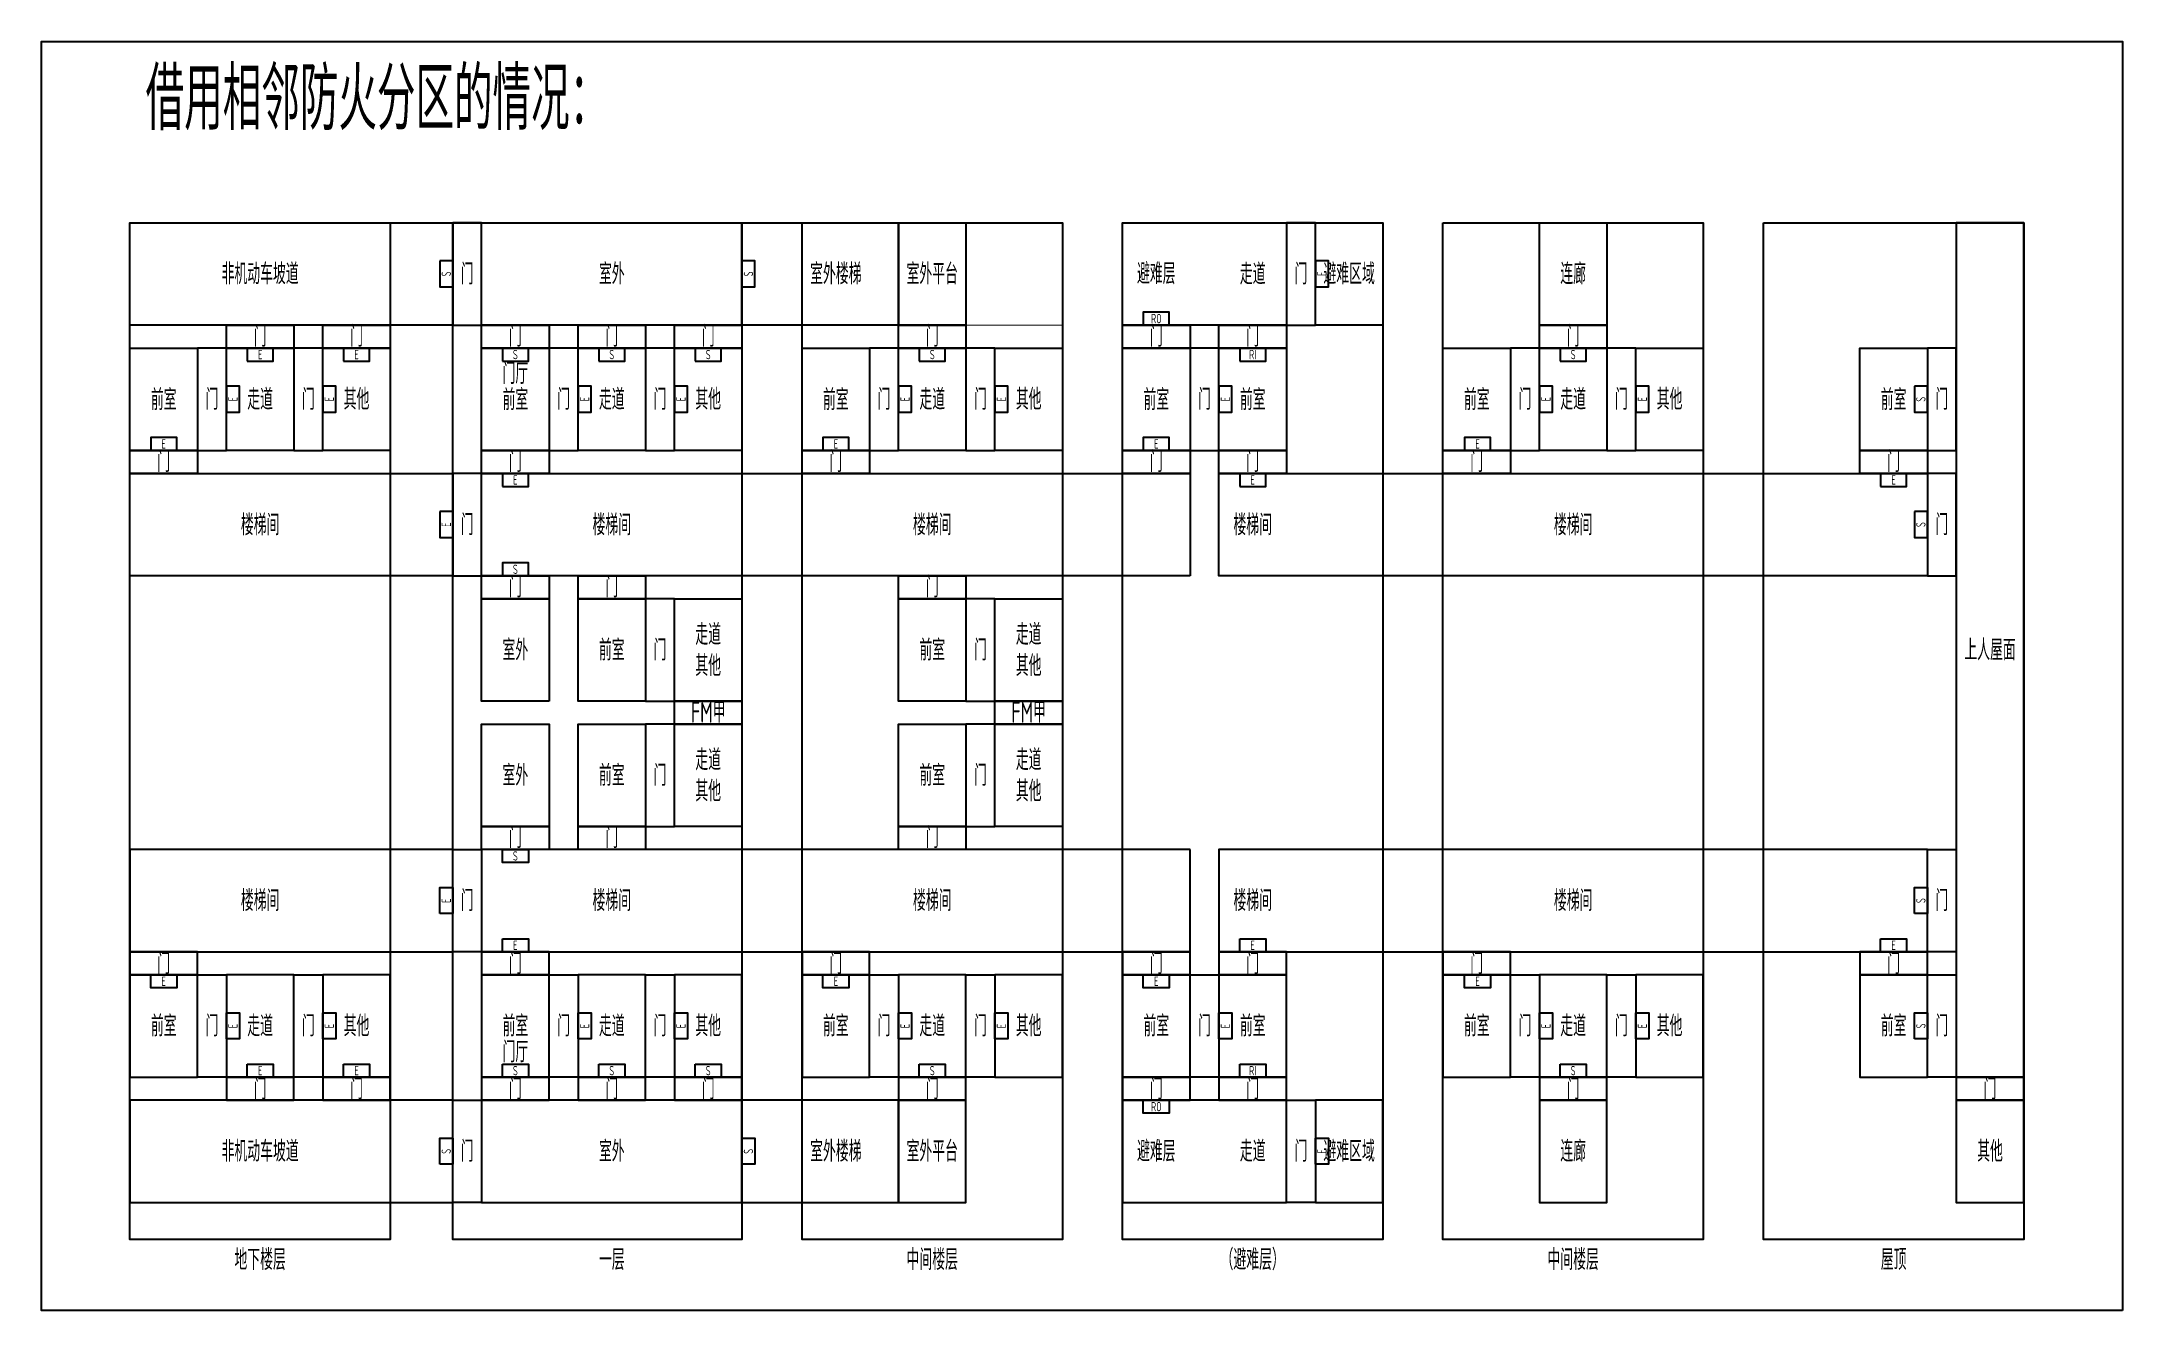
# Model space of a CAD drawing. Header units: millimetres. Extents: x -1582620 to 4754388, y -184455 to 3397362.
# Drawn here: x -1582620 to -1382620, y 501321 to 623321 of the extents above; entities that cross this region are included whole.
import ezdxf
from ezdxf.enums import TextEntityAlignment as Align

# ---------------------------------------------------------------- set-up
doc = ezdxf.new("R2010")
doc.units = ezdxf.units.MM
doc.header["$LTSCALE"] = 1000
doc.header["$MEASUREMENT"] = 0
doc.layers.add('AI-防火分区', color=1, linetype='Continuous', lineweight=20, plot=False)
for name, color, linetype in [('E-LITE-LITE', 3, 'Continuous'), ('E-UNIV-DIAG', 2, 'Continuous'), ('E-UNIV-EL', 140, 'Continuous'), ('E-UNIV-NOTE', 6, 'Continuous'), ('MJ', 211, 'Continuous'), ('房间框线', 30, 'Continuous'), ('门窗框线', 114, 'Continuous')]:
    doc.layers.add(name, color=color, linetype=linetype)
doc.styles.add('TH-STYLE3', font='tssdeng.shx', dxfattribs={"width": 0.65, "bigfont": 'tssdchn.shx'})

msp = doc.modelspace()

# ---------------------------------------------------------------- texts
at = {"layer": 'E-UNIV-NOTE', "style": 'TH-STYLE3', "width": 0.65}
msp.add_text('借用相邻防火分区的情况：', height=6000, dxfattribs=at).set_placement((-1572620.37, 617820.8, 0), align=Align.MIDDLE_LEFT)
for s, p in [('非机动车坡道', (-1561618.04, 600985.04, 0)), ('门', (-1541717.15, 600969.3, 0)), ('室外', (-1527816.26, 600985.04, 0)), ('室外楼梯', (-1506281.74, 600985.04, 0)), ('室外平台', (-1497014.48, 600985.04, 0)), ('避难层', (-1475479.96, 601000.79, 0)), ('走道', (-1466212.71, 600969.3, 0)), ('门', (-1461579.08, 600969.3, 0)), ('避难区域', (-1456945.45, 600985.04, 0)), ('连廊', (-1435410.93, 600985.04, 0)), ('门', (-1561618.04, 594987.08, 0)), ('门', (-1552350.78, 594987.08, 0)), ('门', (-1537083.52, 594987.08, 0)), ('门', (-1527816.26, 594987.08, 0)), ('门', (-1518549, 594987.08, 0)), ('门', (-1497014.48, 594987.08, 0)), ('门', (-1475479.96, 594987.08, 0)), ('门', (-1466212.71, 594987.08, 0)), ('门', (-1435410.93, 594987.08, 0)), ('门厅', (-1537083.52, 591401.27, 0)), ('前室', (-1570885.29, 588885.53, 0)), ('门', (-1566251.67, 588917.02, 0)), ('走道', (-1561618.04, 588917.02, 0)), ('门', (-1556984.41, 588917.02, 0)), ('其他', (-1552350.78, 588932.77, 0)), ('前室', (-1537083.52, 588885.53, 0)), ('门', (-1532449.89, 588917.02, 0)), ('走道', (-1527816.26, 588917.02, 0)), ('门', (-1523182.63, 588917.02, 0)), ('其他', (-1518549, 588932.77, 0)), ('前室', (-1506281.74, 588885.53, 0)), ('门', (-1501648.11, 588917.02, 0)), ('走道', (-1497014.48, 588917.02, 0)), ('门', (-1492380.85, 588917.02, 0)), ('其他', (-1487747.22, 588932.77, 0)), ('前室', (-1475479.96, 588885.53, 0)), ('门', (-1470846.33, 588917.02, 0)), ('前室', (-1466212.71, 588885.53, 0)), ('前室', (-1444678.19, 588885.53, 0)), ('门', (-1440044.56, 588917.02, 0)), ('走道', (-1435410.93, 588917.02, 0)), ('门', (-1430777.3, 588917.02, 0)), ('其他', (-1426143.67, 588932.77, 0)), ('前室', (-1404609.15, 588885.53, 0)), ('门', (-1399975.52, 588917.02, 0)), ('门', (-1570885.29, 582934.81, 0)), ('门', (-1537083.52, 582934.81, 0)), ('门', (-1506281.74, 582934.81, 0)), ('门', (-1475479.96, 582934.81, 0)), ('门', (-1466212.71, 582934.81, 0)), ('门', (-1444678.19, 582934.81, 0)), ('门', (-1404609.15, 582934.81, 0)), ('楼梯间', (-1561618.04, 576849, 0)), ('门', (-1541717.15, 576864.75, 0)), ('楼梯间', (-1527816.26, 576849, 0)), ('楼梯间', (-1497014.48, 576849, 0)), ('楼梯间', (-1466212.71, 576849, 0)), ('楼梯间', (-1435410.93, 576849, 0)), ('门', (-1399975.52, 576864.75, 0)), ('门', (-1537083.52, 570882.54, 0)), ('门', (-1527816.26, 570882.54, 0)), ('门', (-1497014.48, 570882.54, 0)), ('室外', (-1537083.52, 564812.48, 0)), ('前室', (-1527816.26, 564812.48, 0)), ('门', (-1523182.63, 564812.48, 0)), ('走道', (-1518549, 566312.48, 0)), ('前室', (-1497014.48, 564812.48, 0)), ('门', (-1492380.85, 564812.48, 0)), ('走道', (-1487747.22, 566312.48, 0)), ('上人屋面', (-1395341.89, 564828.22, 0)), ('其他', (-1518549, 563312.48, 0)), ('其他', (-1487747.22, 563312.48, 0)), ('FM甲', (-1518549, 558830.26, 0)), ('FM甲', (-1487747.22, 558830.26, 0)), ('走道', (-1518549, 554260.2, 0)), ('走道', (-1487747.22, 554260.2, 0)), ('室外', (-1537083.52, 552760.2, 0)), ('前室', (-1527816.26, 552760.2, 0)), ('门', (-1523182.63, 552760.2, 0)), ('其他', (-1518549, 551260.2, 0)), ('前室', (-1497014.48, 552760.2, 0)), ('门', (-1492380.85, 552760.2, 0)), ('其他', (-1487747.22, 551260.2, 0)), ('门', (-1537083.52, 546777.99, 0)), ('门', (-1527816.26, 546777.99, 0)), ('门', (-1497014.48, 546777.99, 0)), ('楼梯间', (-1561618.04, 540723.68, 0)), ('门', (-1541717.15, 540723.68, 0)), ('楼梯间', (-1527816.26, 540723.68, 0)), ('楼梯间', (-1497014.48, 540723.68, 0)), ('楼梯间', (-1466212.71, 540723.68, 0)), ('楼梯间', (-1435410.93, 540723.68, 0)), ('门', (-1399975.52, 540723.68, 0)), ('门', (-1570885.29, 534653.62, 0)), ('门', (-1537083.52, 534653.62, 0)), ('门', (-1506281.74, 534653.62, 0)), ('门', (-1475479.96, 534653.62, 0)), ('门', (-1466212.71, 534653.62, 0)), ('门', (-1444678.19, 534653.62, 0)), ('门', (-1404609.15, 534653.62, 0)), ('前室', (-1570885.29, 528671.4, 0)), ('门', (-1566251.67, 528671.4, 0)), ('走道', (-1561618.04, 528671.4, 0)), ('门', (-1556984.41, 528671.4, 0)), ('其他', (-1552350.78, 528671.4, 0)), ('前室', (-1537083.52, 528671.4, 0)), ('门', (-1532449.89, 528671.4, 0)), ('走道', (-1527816.26, 528671.4, 0)), ('门', (-1523182.63, 528671.4, 0)), ('其他', (-1518549, 528671.4, 0)), ('前室', (-1506281.74, 528671.4, 0)), ('门', (-1501648.11, 528671.4, 0)), ('走道', (-1497014.48, 528671.4, 0)), ('门', (-1492380.85, 528671.4, 0)), ('其他', (-1487747.22, 528671.4, 0)), ('前室', (-1475479.96, 528671.4, 0)), ('门', (-1470846.33, 528671.4, 0)), ('前室', (-1466212.71, 528671.4, 0)), ('前室', (-1444678.19, 528671.4, 0)), ('门', (-1440044.56, 528671.4, 0)), ('走道', (-1435410.93, 528671.4, 0)), ('门', (-1430777.3, 528671.4, 0)), ('其他', (-1426143.67, 528671.4, 0)), ('前室', (-1404609.15, 528671.4, 0)), ('门', (-1399975.52, 528671.4, 0)), ('门厅', (-1537083.52, 526171.4, 0)), ('门', (-1561618.04, 522601.34, 0)), ('门', (-1552350.78, 522601.34, 0)), ('门', (-1537083.52, 522601.34, 0)), ('门', (-1527816.26, 522601.34, 0)), ('门', (-1518549, 522601.34, 0)), ('门', (-1497014.48, 522601.34, 0)), ('门', (-1475479.96, 522601.34, 0)), ('门', (-1466212.71, 522601.34, 0)), ('门', (-1435410.93, 522601.34, 0)), ('门', (-1395341.89, 522601.34, 0)), ('非机动车坡道', (-1561618.04, 516619.13, 0)), ('门', (-1541717.15, 516619.13, 0)), ('室外', (-1527816.26, 516619.13, 0)), ('室外楼梯', (-1506281.74, 516619.13, 0)), ('室外平台', (-1497014.48, 516619.13, 0)), ('避难层', (-1475479.96, 516619.13, 0)), ('走道', (-1466212.71, 516619.13, 0)), ('门', (-1461579.08, 516619.13, 0)), ('避难区域', (-1456945.45, 516619.13, 0)), ('连廊', (-1435410.93, 516619.13, 0)), ('其他', (-1395341.89, 516619.13, 0)), ('地下楼层', (-1561618.04, 506203.39, 0)), ('一层', (-1527816.26, 506203.39, 0)), ('中间楼层', (-1497014.48, 506203.39, 0)), ('（避难层）', (-1466212.71, 506203.39, 0)), ('中间楼层', (-1435410.93, 506203.39, 0)), ('屋顶', (-1404609.15, 506203.39, 0))]:
    msp.add_text(s, height=2000, dxfattribs=at).set_placement(p, align=Align.MIDDLE_CENTER)

# ---------------------------------------------------------------- blocks, each defined once
blk = doc.blocks.new('E-BFEL102')
blk.add_lwpolyline([(-2.5, 1.25), (2.5, 1.25), (2.5, -1.25), (-2.5, -1.25)], close=True)
at = {"layer": 'E-UNIV-EL', "style": 'TH-STYLE3', "width": 0.7}
blk.add_attdef('T', text='', height=1.8, dxfattribs=at).set_placement((0, 0), align=Align.MIDDLE)
blk = doc.blocks.new('E-BFEL100')
blk.add_lwpolyline([(-2.5, 1.25), (2.5, 1.25), (2.5, -1.25), (-2.5, -1.25)], close=True)
at = {"layer": 'E-UNIV-EL', "style": 'TH-STYLE3', "width": 0.7}
blk.add_attdef('T', text='', height=1.8, dxfattribs=at).set_placement((0, 0), align=Align.MIDDLE)
blk = doc.blocks.new('E-BFEL120')
blk.add_lwpolyline([(-2.5, 1.25), (2.5, 1.25), (2.5, -1.25), (-2.5, -1.25)], close=True)
at = {"layer": 'E-UNIV-EL', "style": 'TH-STYLE3', "width": 0.7}
blk.add_attdef('T', text='', height=1.8, dxfattribs=at).set_placement((0, 0), align=Align.MIDDLE)
blk = doc.blocks.new('E-BFEL122')
blk.add_lwpolyline([(-2.5, 1.25), (2.5, 1.25), (2.5, -1.25), (-2.5, -1.25)], close=True)
at = {"layer": 'E-UNIV-EL', "style": 'TH-STYLE3', "width": 0.7}
blk.add_attdef('T', text='', height=1.8, dxfattribs=at).set_placement((0, 0), align=Align.MIDDLE)

# ---------------------------------------------------------------- linework, layer by layer
at = {"layer": 'AI-防火分区', "const_width": 100, "elevation": 0}
for points in [[(-1515305.06, 596064.38), (-1540327.46, 596064.38), (-1540327.46, 571959.83), (-1531060.2, 571959.83), (-1531060.2, 559907.56), (-1515305.06, 559907.56)], [(-1509525.68, 596064.38), (-1484503.28, 596064.38), (-1484503.28, 571959.83), (-1509525.68, 571959.83)], [(-1515305.06, 521539.8), (-1540327.46, 521539.8), (-1540327.46, 545644.34), (-1531060.2, 545644.34), (-1531060.2, 557696.62), (-1515305.06, 557696.62)]]:
    msp.add_lwpolyline(points, close=True, dxfattribs=at)
at = {"layer": 'E-UNIV-DIAG', "elevation": 0}
msp.add_lwpolyline([(-1382620.37, 501320.8), (-1582620.37, 501320.8), (-1582620.37, 623320.8), (-1382620.37, 623320.8)], close=True, dxfattribs=at)
at = {"layer": 'MJ', "elevation": 0}
for points in [[(-1574129.23, 605905.71), (-1549106.84, 605905.71), (-1549106.84, 508134.19), (-1574129.23, 508134.19)], [(-1543106.84, 605905.71), (-1515305.06, 605905.71), (-1515305.06, 508134.19), (-1543106.84, 508134.19)], [(-1509525.68, 605905.71), (-1484503.28, 605905.71), (-1484503.28, 508134.19), (-1509525.68, 508134.19)], [(-1478723.9, 605905.71), (-1453701.51, 605905.71), (-1453701.51, 508134.19), (-1478723.9, 508134.19)], [(-1447922.13, 605905.71), (-1422899.73, 605905.71), (-1422899.73, 508134.19), (-1447922.13, 508134.19)], [(-1417120.35, 605905.71), (-1392097.95, 605905.71), (-1392097.95, 508134.19), (-1417120.35, 508134.19)]]:
    msp.add_lwpolyline(points, close=True, dxfattribs=at)
at = {"layer": '房间框线', "elevation": 0}
for points in [[(-1543106.84, 596064.38), (-1574129.23, 596064.38), (-1574129.23, 605905.71), (-1543106.84, 605905.71)], [(-1515305.06, 596064.38), (-1540327.46, 596064.38), (-1540327.46, 605905.71), (-1515305.06, 605905.71)], [(-1500258.42, 596064.38), (-1515305.06, 596064.38), (-1515305.06, 605905.71), (-1500258.42, 605905.71)], [(-1493770.54, 596064.38), (-1500258.42, 596064.38), (-1500258.42, 605905.71), (-1493770.54, 605905.71)], [(-1462968.77, 596064.38), (-1478723.9, 596064.38), (-1478723.9, 605905.71), (-1462968.77, 605905.71)], [(-1453701.51, 596064.38), (-1460189.38, 596064.38), (-1460189.38, 605905.71), (-1453701.51, 605905.71)], [(-1432166.99, 596064.38), (-1438654.87, 596064.38), (-1438654.87, 605905.71), (-1432166.99, 605905.71)], [(-1392097.95, 605905.71), (-1398585.83, 605905.71), (-1398585.83, 523750.74), (-1392097.95, 523750.74)], [(-1567641.36, 584012.11), (-1574129.23, 584012.11), (-1574129.23, 593853.44), (-1567641.36, 593853.44)], [(-1558374.1, 584012.11), (-1564861.97, 584012.11), (-1564861.97, 593853.44), (-1558374.1, 593853.44)], [(-1549106.84, 584012.11), (-1555594.72, 584012.11), (-1555594.72, 593853.44), (-1549106.84, 593853.44)], [(-1533839.58, 584012.11), (-1540327.46, 584012.11), (-1540327.46, 593853.44), (-1533839.58, 593853.44)], [(-1524572.32, 584012.11), (-1531060.2, 584012.11), (-1531060.2, 593853.44), (-1524572.32, 593853.44)], [(-1515305.06, 584012.11), (-1521792.94, 584012.11), (-1521792.94, 593853.44), (-1515305.06, 593853.44)], [(-1503037.8, 584012.11), (-1509525.68, 584012.11), (-1509525.68, 593853.44), (-1503037.8, 593853.44)], [(-1493770.54, 584012.11), (-1500258.42, 584012.11), (-1500258.42, 593853.44), (-1493770.54, 593853.44)], [(-1484503.28, 584012.11), (-1490991.16, 584012.11), (-1490991.16, 593853.44), (-1484503.28, 593853.44)], [(-1472236.03, 584012.11), (-1478723.9, 584012.11), (-1478723.9, 593853.44), (-1472236.03, 593853.44)], [(-1462968.77, 584012.11), (-1469456.64, 584012.11), (-1469456.64, 593853.44), (-1462968.77, 593853.44)], [(-1441434.25, 584012.11), (-1447922.13, 584012.11), (-1447922.13, 593853.44), (-1441434.25, 593853.44)], [(-1432166.99, 584012.11), (-1438654.87, 584012.11), (-1438654.87, 593853.44), (-1432166.99, 593853.44)], [(-1422899.73, 584012.11), (-1429387.61, 584012.11), (-1429387.61, 593853.44), (-1422899.73, 593853.44)], [(-1401365.21, 584012.11), (-1407853.09, 584012.11), (-1407853.09, 593853.44), (-1401365.21, 593853.44)], [(-1543106.84, 571959.83), (-1574129.23, 571959.83), (-1574129.23, 581801.16), (-1543106.84, 581801.16)], [(-1472236.03, 571959.83), (-1540327.46, 571959.83), (-1540327.46, 581801.16), (-1472236.03, 581801.16)], [(-1401365.21, 571959.83), (-1469456.64, 571959.83), (-1469456.64, 581801.16), (-1401365.21, 581801.16)], [(-1533839.58, 559907.56), (-1540327.46, 559907.56), (-1540327.46, 569748.89), (-1533839.58, 569748.89)], [(-1524572.32, 559907.56), (-1531060.2, 559907.56), (-1531060.2, 569748.89), (-1524572.32, 569748.89)], [(-1515305.06, 559907.56), (-1521792.94, 559907.56), (-1521792.94, 569748.89), (-1515305.06, 569748.89)], [(-1493770.54, 559907.56), (-1500258.42, 559907.56), (-1500258.42, 569748.89), (-1493770.54, 569748.89)], [(-1484503.28, 559907.56), (-1490991.16, 559907.56), (-1490991.16, 569748.89), (-1484503.28, 569748.89)], [(-1533839.58, 547855.29), (-1540327.46, 547855.29), (-1540327.46, 557696.62), (-1533839.58, 557696.62)], [(-1524572.32, 547855.29), (-1531060.2, 547855.29), (-1531060.2, 557696.62), (-1524572.32, 557696.62)], [(-1515305.06, 547855.29), (-1521792.94, 547855.29), (-1521792.94, 557696.62), (-1515305.06, 557696.62)], [(-1493770.54, 547855.29), (-1500258.42, 547855.29), (-1500258.42, 557696.62), (-1493770.54, 557696.62)], [(-1484503.28, 547855.29), (-1490991.16, 547855.29), (-1490991.16, 557696.62), (-1484503.28, 557696.62)], [(-1543106.84, 545644.34), (-1574129.23, 545644.34), (-1574129.23, 535803.01), (-1543106.84, 535803.01)], [(-1472236.03, 545644.34), (-1540327.46, 545644.34), (-1540327.46, 535803.01), (-1472236.03, 535803.01)], [(-1401365.21, 545644.34), (-1469456.64, 545644.34), (-1469456.64, 535803.01), (-1401365.21, 535803.01)], [(-1567641.36, 533592.07), (-1574129.23, 533592.07), (-1574129.23, 523750.74), (-1567641.36, 523750.74)], [(-1558374.1, 533592.07), (-1564861.97, 533592.07), (-1564861.97, 523750.74), (-1558374.1, 523750.74)], [(-1549106.84, 533592.07), (-1555594.72, 533592.07), (-1555594.72, 523750.74), (-1549106.84, 523750.74)], [(-1533839.58, 533592.07), (-1540327.46, 533592.07), (-1540327.46, 523750.74), (-1533839.58, 523750.74)], [(-1524572.32, 533592.07), (-1531060.2, 533592.07), (-1531060.2, 523750.74), (-1524572.32, 523750.74)], [(-1515305.06, 533592.07), (-1521792.94, 533592.07), (-1521792.94, 523750.74), (-1515305.06, 523750.74)], [(-1503037.8, 533592.07), (-1509525.68, 533592.07), (-1509525.68, 523750.74), (-1503037.8, 523750.74)], [(-1493770.54, 533592.07), (-1500258.42, 533592.07), (-1500258.42, 523750.74), (-1493770.54, 523750.74)], [(-1484503.28, 533592.07), (-1490991.16, 533592.07), (-1490991.16, 523750.74), (-1484503.28, 523750.74)], [(-1472236.03, 533592.07), (-1478723.9, 533592.07), (-1478723.9, 523750.74), (-1472236.03, 523750.74)], [(-1462968.77, 533592.07), (-1469456.64, 533592.07), (-1469456.64, 523750.74), (-1462968.77, 523750.74)], [(-1441434.25, 533592.07), (-1447922.13, 533592.07), (-1447922.13, 523750.74), (-1441434.25, 523750.74)], [(-1432166.99, 533592.07), (-1438654.87, 533592.07), (-1438654.87, 523750.74), (-1432166.99, 523750.74)], [(-1422899.73, 533592.07), (-1429387.61, 533592.07), (-1429387.61, 523750.74), (-1422899.73, 523750.74)], [(-1401365.21, 533592.07), (-1407853.09, 533592.07), (-1407853.09, 523750.74), (-1401365.21, 523750.74)], [(-1543106.84, 521539.8), (-1574129.23, 521539.8), (-1574129.23, 511698.47), (-1543106.84, 511698.47)], [(-1515305.06, 521539.8), (-1540327.46, 521539.8), (-1540327.46, 511698.47), (-1515305.06, 511698.47)], [(-1500258.42, 521539.8), (-1515305.06, 521539.8), (-1515305.06, 511698.47), (-1500258.42, 511698.47)], [(-1493770.54, 521539.8), (-1500258.42, 521539.8), (-1500258.42, 511698.47), (-1493770.54, 511698.47)], [(-1462968.77, 521539.8), (-1478723.9, 521539.8), (-1478723.9, 511698.47), (-1462968.77, 511698.47)], [(-1453701.51, 521539.8), (-1460189.38, 521539.8), (-1460189.38, 511698.47), (-1453701.51, 511698.47)], [(-1432166.99, 521539.8), (-1438654.87, 521539.8), (-1438654.87, 511698.47), (-1432166.99, 511698.47)], [(-1392097.95, 521539.8), (-1398585.83, 521539.8), (-1398585.83, 511698.47), (-1392097.95, 511698.47)]]:
    msp.add_lwpolyline(points, close=True, dxfattribs=at)
at = {"layer": '门窗框线', "elevation": 0}
for points in [[(-1543106.84, 596064.38), (-1540327.46, 596064.38), (-1540327.46, 605905.71), (-1543106.84, 605905.71)], [(-1462968.77, 596064.38), (-1460189.38, 596064.38), (-1460189.38, 605905.71), (-1462968.77, 605905.71)], [(-1558374.1, 593853.44), (-1564861.97, 593853.44), (-1564861.97, 596064.38), (-1558374.1, 596064.38)], [(-1549106.84, 593853.44), (-1555594.72, 593853.44), (-1555594.72, 596064.38), (-1549106.84, 596064.38)], [(-1533839.58, 593853.44), (-1540327.46, 593853.44), (-1540327.46, 596064.38), (-1533839.58, 596064.38)], [(-1524572.32, 593853.44), (-1531060.2, 593853.44), (-1531060.2, 596064.38), (-1524572.32, 596064.38)], [(-1515305.06, 593853.44), (-1521792.94, 593853.44), (-1521792.94, 596064.38), (-1515305.06, 596064.38)], [(-1493770.54, 593853.44), (-1500258.42, 593853.44), (-1500258.42, 596064.38), (-1493770.54, 596064.38)], [(-1472236.03, 593853.44), (-1478723.9, 593853.44), (-1478723.9, 596064.38), (-1472236.03, 596064.38)], [(-1462968.77, 593853.44), (-1469456.64, 593853.44), (-1469456.64, 596064.38), (-1462968.77, 596064.38)], [(-1432166.99, 593853.44), (-1438654.87, 593853.44), (-1438654.87, 596064.38), (-1432166.99, 596064.38)], [(-1567641.36, 584012.11), (-1564861.97, 584012.11), (-1564861.97, 593853.44), (-1567641.36, 593853.44)], [(-1558374.1, 584012.11), (-1555594.72, 584012.11), (-1555594.72, 593853.44), (-1558374.1, 593853.44)], [(-1533839.58, 584012.11), (-1531060.2, 584012.11), (-1531060.2, 593853.44), (-1533839.58, 593853.44)], [(-1524572.32, 584012.11), (-1521792.94, 584012.11), (-1521792.94, 593853.44), (-1524572.32, 593853.44)], [(-1503037.8, 584012.11), (-1500258.42, 584012.11), (-1500258.42, 593853.44), (-1503037.8, 593853.44)], [(-1493770.54, 584012.11), (-1490991.16, 584012.11), (-1490991.16, 593853.44), (-1493770.54, 593853.44)], [(-1472236.03, 584012.11), (-1469456.64, 584012.11), (-1469456.64, 593853.44), (-1472236.03, 593853.44)], [(-1441434.25, 584012.11), (-1438654.87, 584012.11), (-1438654.87, 593853.44), (-1441434.25, 593853.44)], [(-1432166.99, 584012.11), (-1429387.61, 584012.11), (-1429387.61, 593853.44), (-1432166.99, 593853.44)], [(-1401365.21, 584012.11), (-1398585.83, 584012.11), (-1398585.83, 593853.44), (-1401365.21, 593853.44)], [(-1567641.36, 581801.16), (-1574129.23, 581801.16), (-1574129.23, 584012.11), (-1567641.36, 584012.11)], [(-1533839.58, 581801.16), (-1540327.46, 581801.16), (-1540327.46, 584012.11), (-1533839.58, 584012.11)], [(-1503037.8, 581801.16), (-1509525.68, 581801.16), (-1509525.68, 584012.11), (-1503037.8, 584012.11)], [(-1472236.03, 581801.16), (-1478723.9, 581801.16), (-1478723.9, 584012.11), (-1472236.03, 584012.11)], [(-1462968.77, 581801.16), (-1469456.64, 581801.16), (-1469456.64, 584012.11), (-1462968.77, 584012.11)], [(-1441434.25, 581801.16), (-1447922.13, 581801.16), (-1447922.13, 584012.11), (-1441434.25, 584012.11)], [(-1401365.21, 581801.16), (-1407853.09, 581801.16), (-1407853.09, 584012.11), (-1401365.21, 584012.11)], [(-1543106.84, 571959.83), (-1540327.46, 571959.83), (-1540327.46, 581801.16), (-1543106.84, 581801.16)], [(-1401365.21, 571959.83), (-1398585.83, 571959.83), (-1398585.83, 581801.16), (-1401365.21, 581801.16)], [(-1533839.58, 569748.89), (-1540327.46, 569748.89), (-1540327.46, 571959.83), (-1533839.58, 571959.83)], [(-1524572.32, 569748.89), (-1531060.2, 569748.89), (-1531060.2, 571959.83), (-1524572.32, 571959.83)], [(-1493770.54, 569748.89), (-1500258.42, 569748.89), (-1500258.42, 571959.83), (-1493770.54, 571959.83)], [(-1524572.32, 559907.56), (-1521792.94, 559907.56), (-1521792.94, 569748.89), (-1524572.32, 569748.89)], [(-1493770.54, 559907.56), (-1490991.16, 559907.56), (-1490991.16, 569748.89), (-1493770.54, 569748.89)], [(-1515305.06, 557696.62), (-1521792.94, 557696.62), (-1521792.94, 559907.56), (-1515305.06, 559907.56)], [(-1484503.28, 557696.62), (-1490991.16, 557696.62), (-1490991.16, 559907.56), (-1484503.28, 559907.56)], [(-1524572.32, 547855.29), (-1521792.94, 547855.29), (-1521792.94, 557696.62), (-1524572.32, 557696.62)], [(-1493770.54, 547855.29), (-1490991.16, 547855.29), (-1490991.16, 557696.62), (-1493770.54, 557696.62)], [(-1533839.58, 545644.34), (-1540327.46, 545644.34), (-1540327.46, 547855.29), (-1533839.58, 547855.29)], [(-1524572.32, 545644.34), (-1531060.2, 545644.34), (-1531060.2, 547855.29), (-1524572.32, 547855.29)], [(-1493770.54, 545644.34), (-1500258.42, 545644.34), (-1500258.42, 547855.29), (-1493770.54, 547855.29)], [(-1543106.84, 545644.34), (-1540327.46, 545644.34), (-1540327.46, 535803.01), (-1543106.84, 535803.01)], [(-1401365.21, 545644.34), (-1398585.83, 545644.34), (-1398585.83, 535803.01), (-1401365.21, 535803.01)], [(-1567641.36, 535803.01), (-1574129.23, 535803.01), (-1574129.23, 533592.07), (-1567641.36, 533592.07)], [(-1533839.58, 535803.01), (-1540327.46, 535803.01), (-1540327.46, 533592.07), (-1533839.58, 533592.07)], [(-1503037.8, 535803.01), (-1509525.68, 535803.01), (-1509525.68, 533592.07), (-1503037.8, 533592.07)], [(-1472236.03, 535803.01), (-1478723.9, 535803.01), (-1478723.9, 533592.07), (-1472236.03, 533592.07)], [(-1462968.77, 535803.01), (-1469456.64, 535803.01), (-1469456.64, 533592.07), (-1462968.77, 533592.07)], [(-1441434.25, 535803.01), (-1447922.13, 535803.01), (-1447922.13, 533592.07), (-1441434.25, 533592.07)], [(-1401365.21, 535803.01), (-1407853.09, 535803.01), (-1407853.09, 533592.07), (-1401365.21, 533592.07)], [(-1567641.36, 533592.07), (-1564861.97, 533592.07), (-1564861.97, 523750.74), (-1567641.36, 523750.74)], [(-1558374.1, 533592.07), (-1555594.72, 533592.07), (-1555594.72, 523750.74), (-1558374.1, 523750.74)], [(-1533839.58, 533592.07), (-1531060.2, 533592.07), (-1531060.2, 523750.74), (-1533839.58, 523750.74)], [(-1524572.32, 533592.07), (-1521792.94, 533592.07), (-1521792.94, 523750.74), (-1524572.32, 523750.74)], [(-1503037.8, 533592.07), (-1500258.42, 533592.07), (-1500258.42, 523750.74), (-1503037.8, 523750.74)], [(-1493770.54, 533592.07), (-1490991.16, 533592.07), (-1490991.16, 523750.74), (-1493770.54, 523750.74)], [(-1472236.03, 533592.07), (-1469456.64, 533592.07), (-1469456.64, 523750.74), (-1472236.03, 523750.74)], [(-1441434.25, 533592.07), (-1438654.87, 533592.07), (-1438654.87, 523750.74), (-1441434.25, 523750.74)], [(-1432166.99, 533592.07), (-1429387.61, 533592.07), (-1429387.61, 523750.74), (-1432166.99, 523750.74)], [(-1401365.21, 533592.07), (-1398585.83, 533592.07), (-1398585.83, 523750.74), (-1401365.21, 523750.74)], [(-1558374.1, 523750.74), (-1564861.97, 523750.74), (-1564861.97, 521539.8), (-1558374.1, 521539.8)], [(-1549106.84, 523750.74), (-1555594.72, 523750.74), (-1555594.72, 521539.8), (-1549106.84, 521539.8)], [(-1533839.58, 523750.74), (-1540327.46, 523750.74), (-1540327.46, 521539.8), (-1533839.58, 521539.8)], [(-1524572.32, 523750.74), (-1531060.2, 523750.74), (-1531060.2, 521539.8), (-1524572.32, 521539.8)], [(-1515305.06, 523750.74), (-1521792.94, 523750.74), (-1521792.94, 521539.8), (-1515305.06, 521539.8)], [(-1493770.54, 523750.74), (-1500258.42, 523750.74), (-1500258.42, 521539.8), (-1493770.54, 521539.8)], [(-1472236.03, 523750.74), (-1478723.9, 523750.74), (-1478723.9, 521539.8), (-1472236.03, 521539.8)], [(-1462968.77, 523750.74), (-1469456.64, 523750.74), (-1469456.64, 521539.8), (-1462968.77, 521539.8)], [(-1432166.99, 523750.74), (-1438654.87, 523750.74), (-1438654.87, 521539.8), (-1432166.99, 521539.8)], [(-1392097.95, 523750.74), (-1398585.83, 523750.74), (-1398585.83, 521539.8), (-1392097.95, 521539.8)], [(-1543106.84, 521539.8), (-1540327.46, 521539.8), (-1540327.46, 511698.47), (-1543106.84, 511698.47)], [(-1462968.77, 521539.8), (-1460189.38, 521539.8), (-1460189.38, 511698.47), (-1462968.77, 511698.47)]]:
    msp.add_lwpolyline(points, close=True, dxfattribs=at)

# ---------------------------------------------------------------- block references
at = {"layer": 'E-LITE-LITE'}
ref = msp.add_blockref('E-BFEL102', (-1543731.84, 600985.04, 0), dxfattribs=dict(at, xscale=-500, yscale=500, zscale=500, rotation=90))
ref.add_attrib('T', 'S', dxfattribs={"layer": 'E-UNIV-EL', "height": 900, "rotation": 90, "style": 'TH-STYLE3', "width": 0.7}).set_placement((-1543731.84, 600985.04, 0), align=Align.MIDDLE)
ref = msp.add_blockref('E-BFEL102', (-1514680.06, 600985.04, 0), dxfattribs=dict(at, xscale=-500, yscale=500, zscale=500, rotation=90))
ref.add_attrib('T', 'S', dxfattribs={"layer": 'E-UNIV-EL', "height": 900, "rotation": 90, "style": 'TH-STYLE3', "width": 0.7}).set_placement((-1514680.06, 600985.04, 0), align=Align.MIDDLE)
ref = msp.add_blockref('E-BFEL100', (-1459564.38, 600985.04, 0), dxfattribs=dict(at, xscale=-500, yscale=500, zscale=500, rotation=90))
ref.add_attrib('T', 'E', dxfattribs={"layer": 'E-UNIV-EL', "height": 900, "rotation": 90, "style": 'TH-STYLE3', "width": 0.7}).set_placement((-1459564.38, 600985.04, 0), align=Align.MIDDLE)
ref = msp.add_blockref('E-BFEL122', (-1475479.96, 596689.38, 0), dxfattribs=dict(at, xscale=-500, yscale=500, zscale=500, rotation=180))
ref.add_attrib('T', 'RO', dxfattribs={"layer": 'E-UNIV-EL', "height": 900, "style": 'TH-STYLE3', "width": 0.7}).set_placement((-1475479.96, 596689.38, 0), align=Align.MIDDLE)
ref = msp.add_blockref('E-BFEL100', (-1561618.04, 593228.44, 0), dxfattribs=dict(at, xscale=-500, yscale=500, zscale=500, rotation=180))
ref.add_attrib('T', 'E', dxfattribs={"layer": 'E-UNIV-EL', "height": 900, "style": 'TH-STYLE3', "width": 0.7}).set_placement((-1561618.04, 593228.44, 0), align=Align.MIDDLE)
ref = msp.add_blockref('E-BFEL100', (-1552350.78, 593228.44, 0), dxfattribs=dict(at, xscale=-500, yscale=500, zscale=500, rotation=180))
ref.add_attrib('T', 'E', dxfattribs={"layer": 'E-UNIV-EL', "height": 900, "style": 'TH-STYLE3', "width": 0.7}).set_placement((-1552350.78, 593228.44, 0), align=Align.MIDDLE)
ref = msp.add_blockref('E-BFEL102', (-1537083.52, 593228.44, 0), dxfattribs=dict(at, xscale=-500, yscale=500, zscale=500, rotation=180))
ref.add_attrib('T', 'S', dxfattribs={"layer": 'E-UNIV-EL', "height": 900, "style": 'TH-STYLE3', "width": 0.7}).set_placement((-1537083.52, 593228.44, 0), align=Align.MIDDLE)
ref = msp.add_blockref('E-BFEL102', (-1527816.26, 593228.44, 0), dxfattribs=dict(at, xscale=-500, yscale=500, zscale=500, rotation=180))
ref.add_attrib('T', 'S', dxfattribs={"layer": 'E-UNIV-EL', "height": 900, "style": 'TH-STYLE3', "width": 0.7}).set_placement((-1527816.26, 593228.44, 0), align=Align.MIDDLE)
ref = msp.add_blockref('E-BFEL102', (-1518549, 593228.44, 0), dxfattribs=dict(at, xscale=-500, yscale=500, zscale=500, rotation=180))
ref.add_attrib('T', 'S', dxfattribs={"layer": 'E-UNIV-EL', "height": 900, "style": 'TH-STYLE3', "width": 0.7}).set_placement((-1518549, 593228.44, 0), align=Align.MIDDLE)
ref = msp.add_blockref('E-BFEL102', (-1497014.48, 593228.44, 0), dxfattribs=dict(at, xscale=-500, yscale=500, zscale=500, rotation=180))
ref.add_attrib('T', 'S', dxfattribs={"layer": 'E-UNIV-EL', "height": 900, "style": 'TH-STYLE3', "width": 0.7}).set_placement((-1497014.48, 593228.44, 0), align=Align.MIDDLE)
ref = msp.add_blockref('E-BFEL120', (-1466212.71, 593228.44, 0), dxfattribs=dict(at, xscale=-500, yscale=500, zscale=500, rotation=180))
ref.add_attrib('T', 'RI', dxfattribs={"layer": 'E-UNIV-EL', "height": 900, "style": 'TH-STYLE3', "width": 0.7}).set_placement((-1466212.71, 593228.44, 0), align=Align.MIDDLE)
ref = msp.add_blockref('E-BFEL102', (-1435410.93, 593228.44, 0), dxfattribs=dict(at, xscale=-500, yscale=500, zscale=500, rotation=180))
ref.add_attrib('T', 'S', dxfattribs={"layer": 'E-UNIV-EL', "height": 900, "style": 'TH-STYLE3', "width": 0.7}).set_placement((-1435410.93, 593228.44, 0), align=Align.MIDDLE)
ref = msp.add_blockref('E-BFEL100', (-1564236.97, 588932.77, 0), dxfattribs=dict(at, xscale=-500, yscale=500, zscale=500, rotation=90))
ref.add_attrib('T', 'E', dxfattribs={"layer": 'E-UNIV-EL', "height": 900, "rotation": 90, "style": 'TH-STYLE3', "width": 0.7}).set_placement((-1564236.97, 588932.77, 0), align=Align.MIDDLE)
ref = msp.add_blockref('E-BFEL100', (-1554969.72, 588932.77, 0), dxfattribs=dict(at, xscale=-500, yscale=500, zscale=500, rotation=90))
ref.add_attrib('T', 'E', dxfattribs={"layer": 'E-UNIV-EL', "height": 900, "rotation": 90, "style": 'TH-STYLE3', "width": 0.7}).set_placement((-1554969.72, 588932.77, 0), align=Align.MIDDLE)
ref = msp.add_blockref('E-BFEL100', (-1530435.2, 588932.77, 0), dxfattribs=dict(at, xscale=-500, yscale=500, zscale=500, rotation=90))
ref.add_attrib('T', 'E', dxfattribs={"layer": 'E-UNIV-EL', "height": 900, "rotation": 90, "style": 'TH-STYLE3', "width": 0.7}).set_placement((-1530435.2, 588932.77, 0), align=Align.MIDDLE)
ref = msp.add_blockref('E-BFEL100', (-1521167.94, 588932.77, 0), dxfattribs=dict(at, xscale=-500, yscale=500, zscale=500, rotation=90))
ref.add_attrib('T', 'E', dxfattribs={"layer": 'E-UNIV-EL', "height": 900, "rotation": 90, "style": 'TH-STYLE3', "width": 0.7}).set_placement((-1521167.94, 588932.77, 0), align=Align.MIDDLE)
ref = msp.add_blockref('E-BFEL100', (-1499633.42, 588932.77, 0), dxfattribs=dict(at, xscale=-500, yscale=500, zscale=500, rotation=90))
ref.add_attrib('T', 'E', dxfattribs={"layer": 'E-UNIV-EL', "height": 900, "rotation": 90, "style": 'TH-STYLE3', "width": 0.7}).set_placement((-1499633.42, 588932.77, 0), align=Align.MIDDLE)
ref = msp.add_blockref('E-BFEL100', (-1490366.16, 588932.77, 0), dxfattribs=dict(at, xscale=-500, yscale=500, zscale=500, rotation=90))
ref.add_attrib('T', 'E', dxfattribs={"layer": 'E-UNIV-EL', "height": 900, "rotation": 90, "style": 'TH-STYLE3', "width": 0.7}).set_placement((-1490366.16, 588932.77, 0), align=Align.MIDDLE)
ref = msp.add_blockref('E-BFEL100', (-1468831.64, 588932.77, 0), dxfattribs=dict(at, xscale=-500, yscale=500, zscale=500, rotation=90))
ref.add_attrib('T', 'E', dxfattribs={"layer": 'E-UNIV-EL', "height": 900, "rotation": 90, "style": 'TH-STYLE3', "width": 0.7}).set_placement((-1468831.64, 588932.77, 0), align=Align.MIDDLE)
ref = msp.add_blockref('E-BFEL100', (-1438029.87, 588932.77, 0), dxfattribs=dict(at, xscale=-500, yscale=500, zscale=500, rotation=90))
ref.add_attrib('T', 'E', dxfattribs={"layer": 'E-UNIV-EL', "height": 900, "rotation": 90, "style": 'TH-STYLE3', "width": 0.7}).set_placement((-1438029.87, 588932.77, 0), align=Align.MIDDLE)
ref = msp.add_blockref('E-BFEL100', (-1428762.61, 588932.77, 0), dxfattribs=dict(at, xscale=-500, yscale=500, zscale=500, rotation=90))
ref.add_attrib('T', 'E', dxfattribs={"layer": 'E-UNIV-EL', "height": 900, "rotation": 90, "style": 'TH-STYLE3', "width": 0.7}).set_placement((-1428762.61, 588932.77, 0), align=Align.MIDDLE)
ref = msp.add_blockref('E-BFEL102', (-1401990.21, 588932.77, 0), dxfattribs=dict(at, xscale=-500, yscale=500, zscale=500, rotation=90))
ref.add_attrib('T', 'S', dxfattribs={"layer": 'E-UNIV-EL', "height": 900, "rotation": 90, "style": 'TH-STYLE3', "width": 0.7}).set_placement((-1401990.21, 588932.77, 0), align=Align.MIDDLE)
ref = msp.add_blockref('E-BFEL100', (-1570885.29, 584637.11, 0), dxfattribs=dict(at, xscale=-500, yscale=500, zscale=500, rotation=180))
ref.add_attrib('T', 'E', dxfattribs={"layer": 'E-UNIV-EL', "height": 900, "style": 'TH-STYLE3', "width": 0.7}).set_placement((-1570885.29, 584637.11, 0), align=Align.MIDDLE)
ref = msp.add_blockref('E-BFEL100', (-1506281.74, 584637.11, 0), dxfattribs=dict(at, xscale=-500, yscale=500, zscale=500, rotation=180))
ref.add_attrib('T', 'E', dxfattribs={"layer": 'E-UNIV-EL', "height": 900, "style": 'TH-STYLE3', "width": 0.7}).set_placement((-1506281.74, 584637.11, 0), align=Align.MIDDLE)
ref = msp.add_blockref('E-BFEL100', (-1475479.96, 584637.11, 0), dxfattribs=dict(at, xscale=-500, yscale=500, zscale=500, rotation=180))
ref.add_attrib('T', 'E', dxfattribs={"layer": 'E-UNIV-EL', "height": 900, "style": 'TH-STYLE3', "width": 0.7}).set_placement((-1475479.96, 584637.11, 0), align=Align.MIDDLE)
ref = msp.add_blockref('E-BFEL100', (-1444606.2, 584637.11, 0), dxfattribs=dict(at, xscale=-500, yscale=500, zscale=500, rotation=180))
ref.add_attrib('T', 'E', dxfattribs={"layer": 'E-UNIV-EL', "height": 900, "style": 'TH-STYLE3', "width": 0.7}).set_placement((-1444606.2, 584637.11, 0), align=Align.MIDDLE)
ref = msp.add_blockref('E-BFEL100', (-1537083.52, 581176.16, 0), dxfattribs=dict(at, xscale=-500, yscale=500, zscale=500, rotation=180))
ref.add_attrib('T', 'E', dxfattribs={"layer": 'E-UNIV-EL', "height": 900, "style": 'TH-STYLE3', "width": 0.7}).set_placement((-1537083.52, 581176.16, 0), align=Align.MIDDLE)
ref = msp.add_blockref('E-BFEL100', (-1466212.71, 581176.16, 0), dxfattribs=dict(at, xscale=-500, yscale=500, zscale=500, rotation=180))
ref.add_attrib('T', 'E', dxfattribs={"layer": 'E-UNIV-EL', "height": 900, "style": 'TH-STYLE3', "width": 0.7}).set_placement((-1466212.71, 581176.16, 0), align=Align.MIDDLE)
ref = msp.add_blockref('E-BFEL100', (-1404609.15, 581176.16, 0), dxfattribs=dict(at, xscale=-500, yscale=500, zscale=500, rotation=180))
ref.add_attrib('T', 'E', dxfattribs={"layer": 'E-UNIV-EL', "height": 900, "style": 'TH-STYLE3', "width": 0.7}).set_placement((-1404609.15, 581176.16, 0), align=Align.MIDDLE)
ref = msp.add_blockref('E-BFEL100', (-1543731.84, 576880.5, 0), dxfattribs=dict(at, xscale=-500, yscale=500, zscale=500, rotation=90))
ref.add_attrib('T', 'E', dxfattribs={"layer": 'E-UNIV-EL', "height": 900, "rotation": 90, "style": 'TH-STYLE3', "width": 0.7}).set_placement((-1543731.84, 576880.5, 0), align=Align.MIDDLE)
ref = msp.add_blockref('E-BFEL102', (-1401990.21, 576880.5, 0), dxfattribs=dict(at, xscale=-500, yscale=500, zscale=500, rotation=90))
ref.add_attrib('T', 'S', dxfattribs={"layer": 'E-UNIV-EL', "height": 900, "rotation": 90, "style": 'TH-STYLE3', "width": 0.7}).set_placement((-1401990.21, 576880.5, 0), align=Align.MIDDLE)
ref = msp.add_blockref('E-BFEL102', (-1537083.52, 572584.83, 0), dxfattribs=dict(at, xscale=-500, yscale=500, zscale=500, rotation=180))
ref.add_attrib('T', 'S', dxfattribs={"layer": 'E-UNIV-EL', "height": 900, "style": 'TH-STYLE3', "width": 0.7}).set_placement((-1537083.52, 572584.83, 0), align=Align.MIDDLE)
at = {"layer": 'E-LITE-LITE', "xscale": 500, "yscale": 500, "zscale": 500}
for name, p, values in [('E-BFEL102', (-1537083.52, 545019.34, 0), {'T': 'S'}), ('E-BFEL100', (-1537083.52, 536428.01, 0), {'T': 'E'}), ('E-BFEL100', (-1466212.71, 536428.01, 0), {'T': 'E'}), ('E-BFEL100', (-1404609.15, 536428.01, 0), {'T': 'E'}), ('E-BFEL100', (-1570885.29, 532967.07, 0), {'T': 'E'}), ('E-BFEL100', (-1506281.74, 532967.07, 0), {'T': 'E'}), ('E-BFEL100', (-1475479.96, 532967.07, 0), {'T': 'E'}), ('E-BFEL100', (-1444606.2, 532967.07, 0), {'T': 'E'}), ('E-BFEL100', (-1561618.04, 524375.74, 0), {'T': 'E'}), ('E-BFEL100', (-1552350.78, 524375.74, 0), {'T': 'E'}), ('E-BFEL102', (-1537083.52, 524375.74, 0), {'T': 'S'}), ('E-BFEL102', (-1527816.26, 524375.74, 0), {'T': 'S'}), ('E-BFEL102', (-1518549, 524375.74, 0), {'T': 'S'}), ('E-BFEL102', (-1497014.48, 524375.74, 0), {'T': 'S'}), ('E-BFEL120', (-1466212.71, 524375.74, 0), {'T': 'RI'}), ('E-BFEL102', (-1435410.93, 524375.74, 0), {'T': 'S'}), ('E-BFEL122', (-1475479.96, 520914.8, 0), {'T': 'RO'})]:
    msp.add_blockref(name, p, dxfattribs=at).add_auto_attribs(values)
at = {"layer": 'E-LITE-LITE', "xscale": 500, "yscale": 500, "zscale": 500, "rotation": 90}
for name, p, values in [('E-BFEL100', (-1543731.84, 540723.68, 0), {'T': 'E'}), ('E-BFEL102', (-1401990.21, 540723.68, 0), {'T': 'S'}), ('E-BFEL100', (-1564236.97, 528671.4, 0), {'T': 'E'}), ('E-BFEL100', (-1554969.72, 528671.4, 0), {'T': 'E'}), ('E-BFEL100', (-1530435.2, 528671.4, 0), {'T': 'E'}), ('E-BFEL100', (-1521167.94, 528671.4, 0), {'T': 'E'}), ('E-BFEL100', (-1499633.42, 528671.4, 0), {'T': 'E'}), ('E-BFEL100', (-1490366.16, 528671.4, 0), {'T': 'E'}), ('E-BFEL100', (-1468831.64, 528671.4, 0), {'T': 'E'}), ('E-BFEL100', (-1438029.87, 528671.4, 0), {'T': 'E'}), ('E-BFEL100', (-1428762.61, 528671.4, 0), {'T': 'E'}), ('E-BFEL102', (-1401990.21, 528671.4, 0), {'T': 'S'}), ('E-BFEL102', (-1543731.84, 516619.13, 0), {'T': 'S'}), ('E-BFEL102', (-1514680.06, 516619.13, 0), {'T': 'S'}), ('E-BFEL100', (-1459564.38, 516619.13, 0), {'T': 'E'})]:
    msp.add_blockref(name, p, dxfattribs=at).add_auto_attribs(values)

msp.set_redraw_order([(e.dxf.handle, doc.entitydb.next_handle()) for e in msp.query("TEXT MTEXT ATTDEF DIMENSION ARC_DIMENSION")])  # texts and dimensions are drawn at this point

doc.saveas('drawing.dxf')
